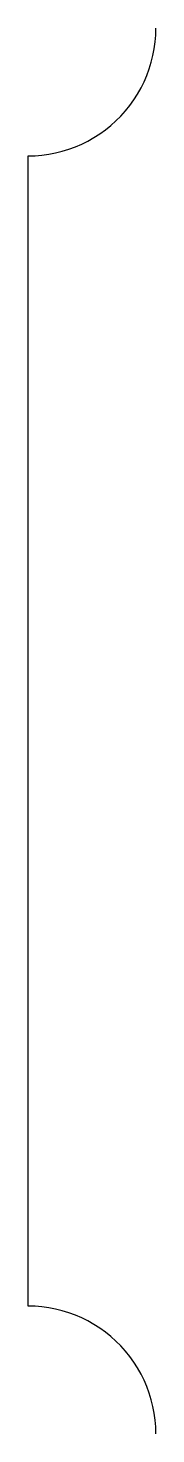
# Model space of a CAD drawing. Extents: x 0 to 11004, y -165 to 165.
# Drawn here: x 0 to 30, y -165 to 165 of the extents above; entities that cross this region are included whole.
import ezdxf

# ---------------------------------------------------------------- set-up
doc = ezdxf.new("R2010")
doc.units = 0
doc.header["$LTSCALE"] = 10
doc.layers.add('TEILE', color=7, linetype='CONTINUOUS')

msp = doc.modelspace()

# ---------------------------------------------------------------- linework, layer by layer
at = {"layer": 'TEILE', "color": 2}
for p, q in [((29.956005, 163.37587), (30.000002, 165.000031)), ((30.000002, 165.000031), (30, 165.000031)), ((29.604797, 160.146576), (29.824141, 161.75647)), ((29.824141, 161.75647), (29.956005, 163.37587)), ((28.9065, 156.974197), (29.298618, 158.550934)), ((29.298618, 158.550934), (29.604797, 160.146576)), ((27.869303, 153.895905), (28.429596, 155.421005)), ((28.429596, 155.421005), (28.9065, 156.974197)), ((26.505363, 150.9478), (27.227264, 152.403381)), ((27.227264, 152.403381), (27.869303, 153.895905)), ((24.830669, 148.164429), (25.705717, 149.533432)), ((25.705717, 149.533432), (26.505363, 150.9478)), ((21.779865, 144.369064), (22.864864, 145.578461)), ((22.864864, 145.578461), (23.882792, 146.844818)), ((23.882792, 146.844818), (24.830669, 148.164429)), ((18.155228, 141.117249), (19.421589, 142.135178)), ((19.421589, 142.135178), (20.630985, 143.220184)), ((20.630985, 143.220184), (21.779865, 144.369064)), ((14.052254, 138.49469), (15.466616, 139.294327)), ((15.466616, 139.294327), (16.835613, 140.169373)), ((16.835613, 140.169373), (18.155228, 141.117249)), ((3.24357, 135.175903), (4.853459, 135.395233)), ((4.853459, 135.395233), (6.449113, 135.701416)), ((6.449113, 135.701416), (8.02585, 136.093536)), ((8.02585, 136.093536), (9.579046, 136.57045)), ((9.579046, 136.57045), (11.104145, 137.130737)), ((11.104145, 137.130737), (12.596674, 137.772781)), ((12.596674, 137.772781), (14.052254, 138.49469)), ((0, 135.000031), (1.624166, 135.044037)), ((0, -135), (0, 135.000031)), ((1.624166, 135.044037), (3.24357, 135.175903)), ((1.624163, -135.044006), (-0.000004, -135)), ((-0.000004, -135), (0, -135)), ((3.243567, -135.175873), (1.624163, -135.044006)), ((4.853456, -135.395218), (3.243567, -135.175873)), ((6.449109, -135.701385), (4.853456, -135.395218)), ((8.025846, -136.093506), (6.449109, -135.701385)), ((9.579042, -136.570404), (8.025846, -136.093506)), ((11.10414, -137.130707), (9.579042, -136.570404)), ((12.596669, -137.772736), (11.10414, -137.130707)), ((14.052249, -138.494644), (12.596669, -137.772736)), ((15.46661, -139.294296), (14.052249, -138.494644)), ((16.835606, -140.169342), (15.46661, -139.294296)), ((18.15522, -141.117218), (16.835606, -140.169342)), ((19.421583, -142.135147), (18.15522, -141.117218)), ((20.63098, -143.220139), (19.421583, -142.135147)), ((21.77986, -144.369019), (20.63098, -143.220139)), ((22.864857, -145.578415), (21.77986, -144.369019)), ((23.882788, -146.844772), (22.864857, -145.578415)), ((24.830666, -148.164398), (23.882788, -146.844772)), ((25.705711, -149.533386), (24.830666, -148.164398)), ((26.505358, -150.947754), (25.705711, -149.533386)), ((27.227259, -152.40332), (26.505358, -150.947754)), ((27.869299, -153.895859), (27.227259, -152.40332)), ((28.429594, -155.420959), (27.869299, -153.895859)), ((28.906498, -156.974152), (28.429594, -155.420959)), ((29.298615, -158.550888), (28.906498, -156.974152)), ((29.604795, -160.146545), (29.298615, -158.550888)), ((29.824141, -161.756439), (29.604795, -160.146545)), ((29.956005, -163.375839), (29.824141, -161.756439)), ((30, -165), (29.956005, -163.375839))]:
    msp.add_line(p, q, dxfattribs=at)

doc.saveas('drawing.dxf')
